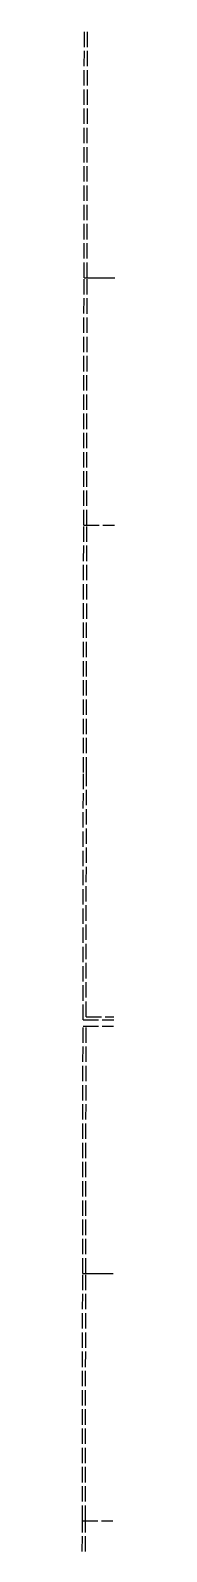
# Model space of a CAD drawing. Extents: x 487952 to 501475, y 6030928 to 6046516.
# Drawn here: x 493444 to 493549, y 6037623 to 6042568 of the extents above; entities that cross this region are included whole.
import ezdxf

# ---------------------------------------------------------------- set-up
doc = ezdxf.new("R2010")
doc.units = 0
doc.header["$LTSCALE"] = 5
doc.linetypes.add('foc-QUARTERLINE', pattern=[33, 25, -3, 2, -3])
doc.linetypes.add('foc-UNSURVEYED', pattern=[12.5, 10, -2.5])
doc.layers.add('L-QSEC', color=8, linetype='foc-QUARTERLINE')
doc.layers.add('L-USEC', color=7, linetype='foc-UNSURVEYED')

msp = doc.modelspace()

# ---------------------------------------------------------------- linework, layer by layer
at = {"layer": 'L-QSEC', "flags": 128}
for points in [[(493449.29, 6041763.411), (493549.235, 6041763.276)], [(493444.91, 6038526.93), (493544.85, 6038526.794)]]:
    msp.add_lwpolyline(points, dxfattribs=at)
at = {"layer": 'L-USEC', "flags": 128}
for points in [[(493449.29, 6041763.411), (493450.377, 6042567.508)], [(493459.345, 6041763.397), (493460.432, 6042567.495)], [(493448.204, 6040959.315), (493449.29, 6041763.411)], [(493458.259, 6040959.302), (493459.345, 6041763.397)], [(493447.118, 6040155.219), (493448.204, 6040959.315)], [(493448.204, 6040959.315), (493548.146, 6040959.18)], [(493457.173, 6040155.206), (493458.259, 6040959.302)], [(493446.032, 6039351.128), (493447.118, 6040155.219)], [(493456.1, 6039361.162), (493457.173, 6040155.206)], [(493444.91, 6038526.93), (493446.005, 6039331.018)], [(493446.005, 6039331.018), (493545.94, 6039330.882)], [(493446.032, 6039351.128), (493545.967, 6039350.991)], [(493454.964, 6038526.916), (493456.059, 6039331.004)], [(493456.1, 6039361.169), (493545.981, 6039361.046)], [(493443.813, 6037722.838), (493444.91, 6038526.93)], [(493453.867, 6037722.824), (493454.964, 6038526.916)], [(493443.676, 6037622.89), (493443.813, 6037722.838)], [(493443.813, 6037722.838), (493543.761, 6037722.702)], [(493453.731, 6037622.876), (493453.867, 6037722.824)]]:
    msp.add_lwpolyline(points, dxfattribs=at)

doc.saveas('drawing.dxf')
